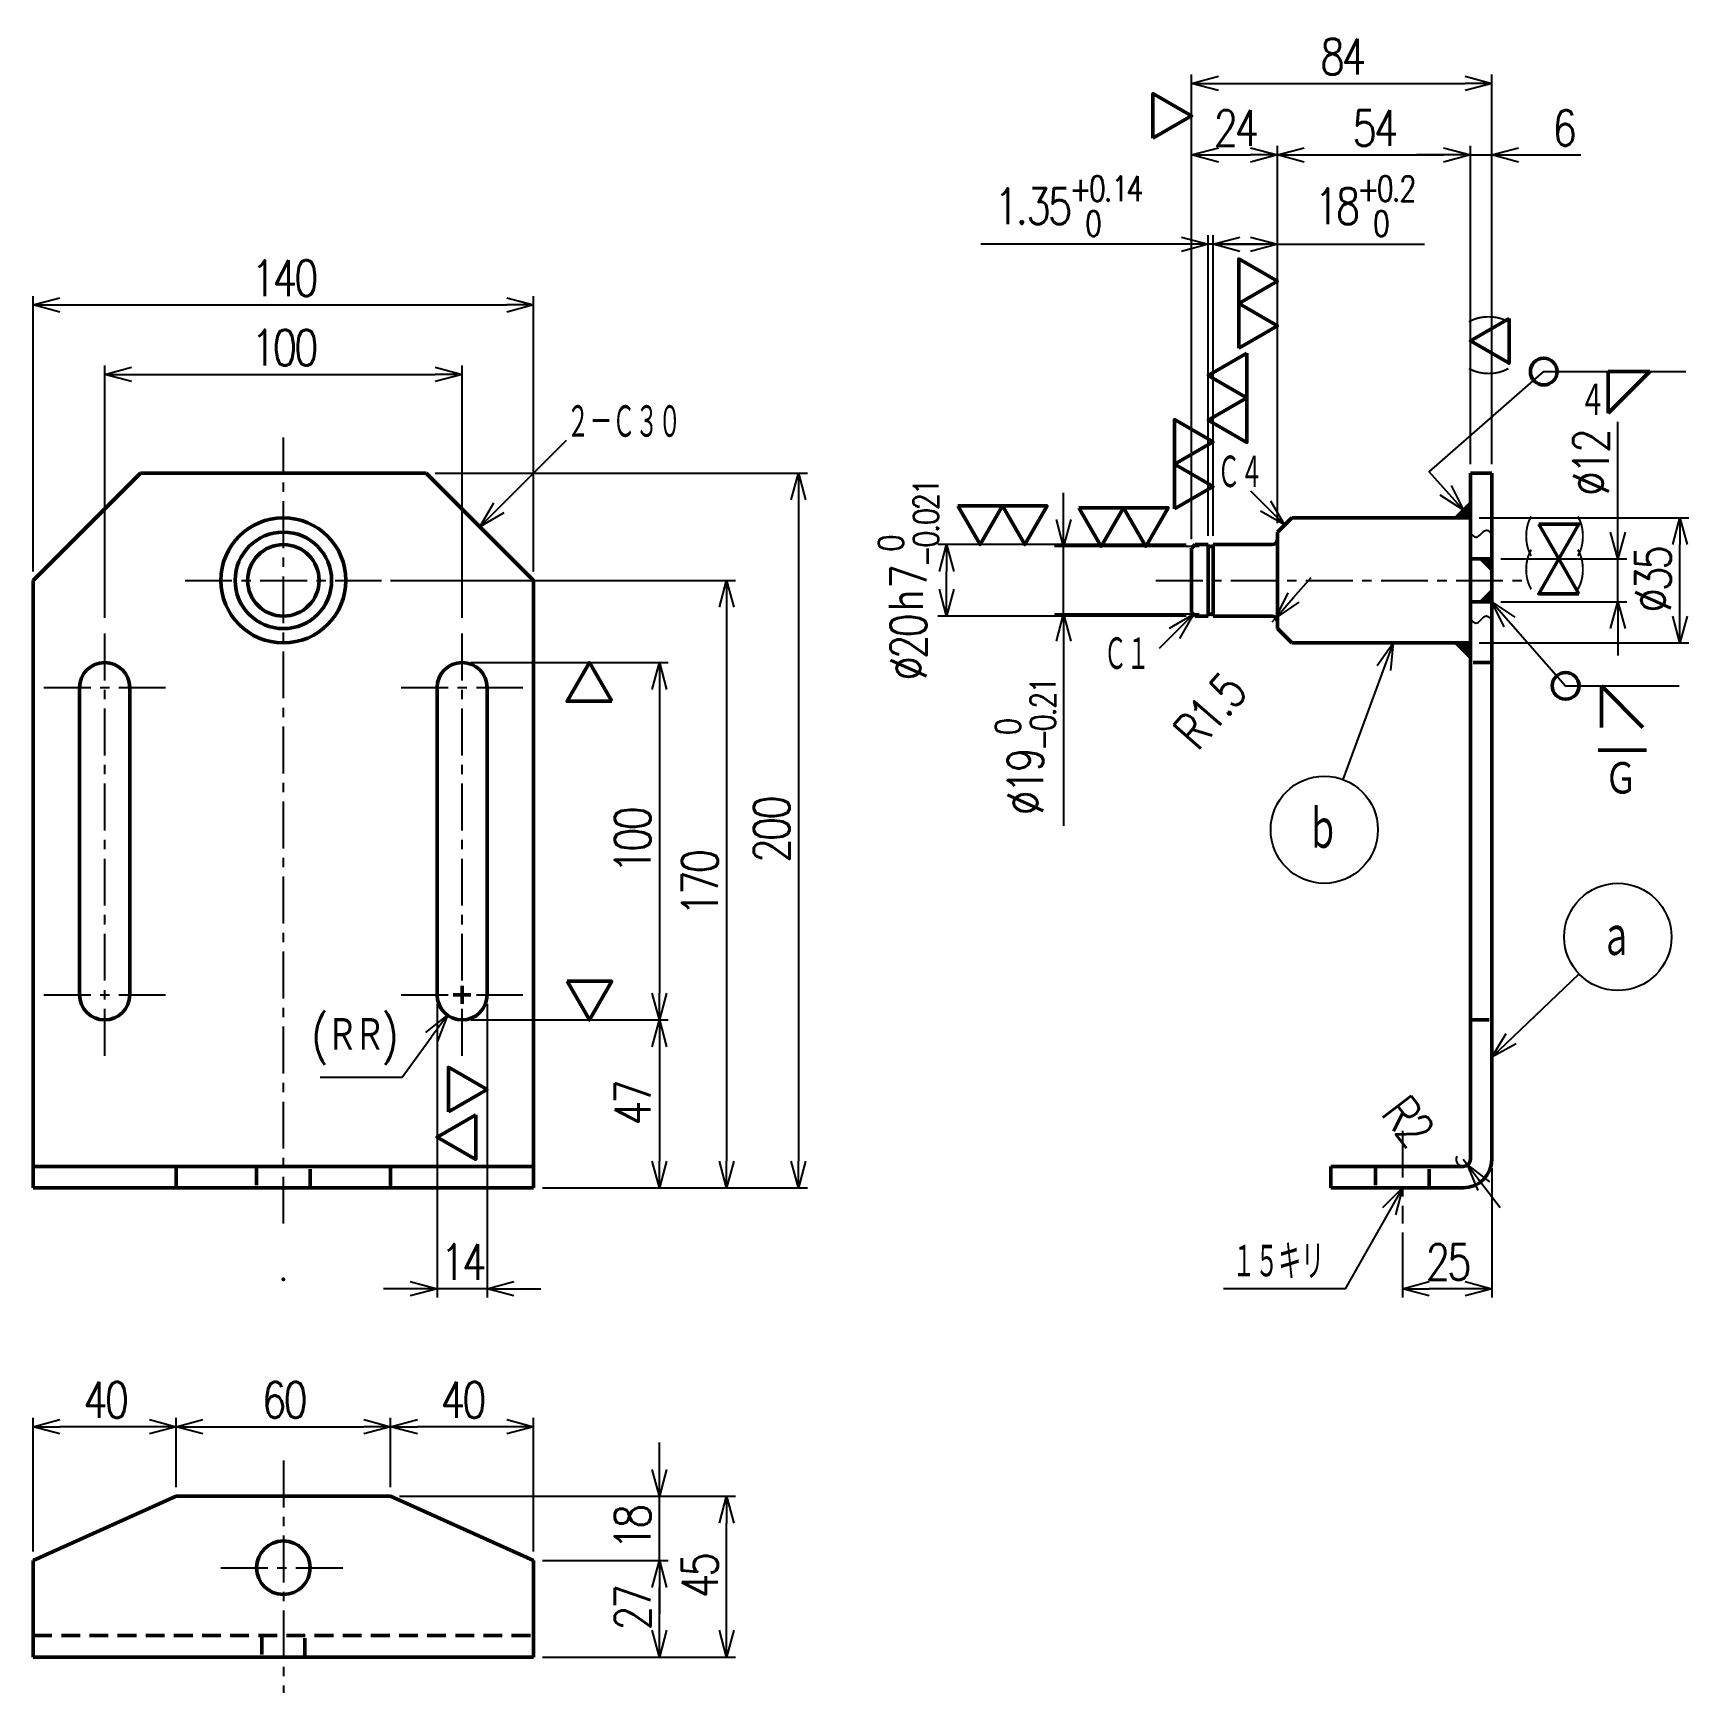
# Model space of a CAD drawing. Header units: millimetres. Extents: x -70 to 393, y -141 to 323.
import ezdxf

# ---------------------------------------------------------------- set-up
doc = ezdxf.new("R2010")
doc.units = ezdxf.units.MM
doc.header["$LTSCALE"] = 0.413386
doc.linetypes.add('CENTER', pattern=[50.8, 31.75, -6.35, 6.35, -6.35])
doc.linetypes.add('DASHED', pattern=[19.05, 12.7, -6.35])
doc.layers.add('NoLayerName_001', color=7, linetype='Continuous')
doc.styles.get("Standard").update_dxf_attribs({"font": 'txt', "bigfont": 'extfont2'})
doc.dimstyles.get("Standard").update_dxf_attribs({"dimtxt": 2.5, "dimasz": 2.5, "dimexe": 1.25, "dimexo": 0.625, "dimtad": 1, "dimdec": 3, "dimzin": 0, "dimdsep": 46, "dimtxsty": 'Standard', "dimcen": 2.5, "dimadec": 0, "dimazin": 0, "dimtfac": 0.75, "dimtdec": 3, "dimtmove": 0, "dimatfit": 3, "dimfxl": 1, "dimarcsym": 0})

msp = doc.modelspace()

# ---------------------------------------------------------------- texts
at = {"layer": 'NoLayerName_001', "color": 2, "lineweight": 50, "insert": (342.9535, 222.5278), "char_height": 10, "attachment_point": 7, "rotation": 90.000003}
msp.add_mtext('\\A1;\\W0.6667;\\T0.8750;（\u3000\u3000）', dxfattribs=at)
at = {"layer": 'NoLayerName_001', "color": 2, "lineweight": 50, "char_height": 10, "attachment_point": 7}
for insert in [(342.3878, 176.6603), (342.3878, 167.3397)]:
    msp.add_mtext('\\A1;\\W0.6667;\\T0.8750;（\u3000\u3000）', dxfattribs=dict(at, insert=insert))

# ---------------------------------------------------------------- blocks, each defined once
blk = doc.blocks.new('_OPEN30')
at = {"color": 0, "linetype": 'ByBlock', "lineweight": -2}
for p, q in [((-1, 0.267949), (0, 0)), ((0, 0), (-1, -0.267949)), ((0, 0), (-1, 0))]:
    blk.add_line(p, q, dxfattribs=at)
blk = doc.blocks.new('*D23')
at = {"layer": 'Defpoints', "color": 0}
for p in [(50, 54), (45.88, 48.34)]:
    blk.add_point(p, dxfattribs=at)
at = {"layer": 'NoLayerName_001', "color": 0, "linetype": 'Continuous', "lineweight": 50}
for p, q in [((50, 51.5), (50, 56.5)), ((47.5, 54), (52.5, 54))]:
    blk.add_line(p, q, dxfattribs=at)
at = {"layer": 'NoLayerName_001', "color": 0, "linetype": 'Continuous', "lineweight": 25}
for p, q in [((33.25, 30.97), (41.47, 42.27)), ((10.28, 30.97), (33.25, 30.97))]:
    blk.add_line(p, q, dxfattribs=at)
at = {"layer": 'NoLayerName_001', "color": 0, "lineweight": 25, "xscale": 7.5, "yscale": 7.5, "zscale": 7.5, "rotation": 53.97295393722036}
blk.add_blockref('_OPEN30', (45.88, 48.34), dxfattribs=at)
at = {"layer": 'NoLayerName_001', "color": 2, "lineweight": 50, "insert": (19.75, 41.09), "char_height": 10, "attachment_point": 5}
blk.add_mtext('\\W0.8000;\\T0.8750;(ＲＲ)', dxfattribs=at)
blk = doc.blocks.new('_NONE')
blk = doc.blocks.new('SX_FinishSymbol_1')
at = {"color": 0, "linetype": 'ByBlock', "lineweight": -2}
blk.add_lwpolyline([(-0.5, 0.866), (0, 0), (0.5, 0.866)], close=True, dxfattribs=at)
blk = doc.blocks.new('*D25')
at = {"layer": 'Defpoints', "color": 0}
for p in [(43, 54), (57, 54), (43, -28.20839)]:
    blk.add_point(p, dxfattribs=at)
at = {"layer": 'NoLayerName_001', "color": 0, "linetype": 'Continuous', "lineweight": 25}
for p, q in [((43, 51.5), (43, -30.70839)), ((57, 51.5), (57, -30.70839)), ((35.5, -28.20839), (28, -28.20839)), ((57, -28.20839), (43, -28.20839)), ((64.5, -28.20839), (72, -28.20839))]:
    blk.add_line(p, q, dxfattribs=at)
at = {"layer": 'NoLayerName_001', "color": 0, "lineweight": 25, "xscale": 7.5, "yscale": 7.5, "zscale": 7.5}
blk.add_blockref('_OPEN30', (43, -28.20839), dxfattribs=at)
at = {"layer": 'NoLayerName_001', "color": 0, "lineweight": 25, "xscale": 7.5, "yscale": 7.5, "zscale": 7.5, "rotation": 180}
blk.add_blockref('_OPEN30', (57, -28.20839), dxfattribs=at)
at = {"layer": 'NoLayerName_001', "color": 2, "lineweight": 50, "insert": (50, -20.70839), "char_height": 10, "attachment_point": 5}
blk.add_mtext('\\W0.8000;\\T0.8750;14', dxfattribs=at)
blk = doc.blocks.new('*D26')
at = {"layer": 'Defpoints', "color": 0}
for p in [(40, 200), (70, 0), (144.11, 0)]:
    blk.add_point(p, dxfattribs=at)
at = {"layer": 'NoLayerName_001', "color": 0, "linetype": 'Continuous', "lineweight": 25}
for p, q in [((42.5, 200), (146.61, 200)), ((144.11, 192.5), (144.11, 7.5)), ((72.5, 0), (146.61, 0))]:
    blk.add_line(p, q, dxfattribs=at)
at = {"layer": 'NoLayerName_001', "color": 0, "lineweight": 25, "xscale": 7.5, "yscale": 7.5, "zscale": 7.5}
for p, rotation in [((144.11, 200), 90), ((144.11, 0), 270)]:
    blk.add_blockref('_OPEN30', p, dxfattribs=dict(at, rotation=rotation))
at = {"layer": 'NoLayerName_001', "color": 2, "lineweight": 50, "insert": (136.61, 100), "char_height": 10, "attachment_point": 5, "rotation": 90}
blk.add_mtext('\\W0.8000;\\T0.8750;200', dxfattribs=at)
blk = doc.blocks.new('*D27')
at = {"layer": 'Defpoints', "color": 0}
for p in [(27.5, 170), (70, 0), (124.03, 0)]:
    blk.add_point(p, dxfattribs=at)
at = {"layer": 'NoLayerName_001', "color": 0, "linetype": 'Continuous', "lineweight": 25}
for p, q in [((30, 170), (126.53, 170)), ((124.03, 162.5), (124.03, 7.5)), ((72.5, 0), (126.53, 0))]:
    blk.add_line(p, q, dxfattribs=at)
at = {"layer": 'NoLayerName_001', "color": 0, "lineweight": 25, "xscale": 7.5, "yscale": 7.5, "zscale": 7.5}
for p, rotation in [((124.03, 170), 90.00000000000001), ((124.03, 0), 270)]:
    blk.add_blockref('_OPEN30', p, dxfattribs=dict(at, rotation=rotation))
at = {"layer": 'NoLayerName_001', "color": 2, "lineweight": 50, "insert": (116.53, 85), "char_height": 10, "attachment_point": 5, "rotation": 90}
blk.add_mtext('\\W0.8000;\\T0.8750;170', dxfattribs=at)
blk = doc.blocks.new('*D28')
at = {"layer": 'Defpoints', "color": 0}
for p in [(50, 147), (50, 47), (105.2, 47)]:
    blk.add_point(p, dxfattribs=at)
at = {"layer": 'NoLayerName_001', "color": 0, "linetype": 'Continuous', "lineweight": 25}
for p, q in [((52.5, 147), (107.7, 147)), ((105.2, 139.5), (105.2, 54.5)), ((52.5, 47), (107.7, 47))]:
    blk.add_line(p, q, dxfattribs=at)
at = {"layer": 'NoLayerName_001', "color": 0, "lineweight": 25, "xscale": 7.5, "yscale": 7.5, "zscale": 7.5}
for p, rotation in [((105.2, 147), 90), ((105.2, 47), 270)]:
    blk.add_blockref('_OPEN30', p, dxfattribs=dict(at, rotation=rotation))
at = {"layer": 'NoLayerName_001', "color": 2, "lineweight": 50, "insert": (97.7, 97), "char_height": 10, "attachment_point": 5, "rotation": 90}
blk.add_mtext('\\W0.8000;\\T0.8750;100', dxfattribs=at)
blk = doc.blocks.new('*D29')
at = {"layer": 'Defpoints', "color": 0}
for p in [(50, 47), (70, 0), (105.2, 0)]:
    blk.add_point(p, dxfattribs=at)
at = {"layer": 'NoLayerName_001', "color": 0, "linetype": 'Continuous', "lineweight": 25}
for p, q in [((52.5, 47), (107.7, 47)), ((105.2, 39.5), (105.2, 7.5)), ((72.5, 0), (107.7, 0))]:
    blk.add_line(p, q, dxfattribs=at)
at = {"layer": 'NoLayerName_001', "color": 0, "lineweight": 25, "xscale": 7.5, "yscale": 7.5, "zscale": 7.5}
for p, rotation in [((105.2, 47), 90), ((105.2, 0), 270)]:
    blk.add_blockref('_OPEN30', p, dxfattribs=dict(at, rotation=rotation))
at = {"layer": 'NoLayerName_001', "color": 2, "lineweight": 50, "insert": (97.7, 23.5), "char_height": 10, "attachment_point": 5, "rotation": 90}
blk.add_mtext('\\W0.8000;\\T0.8750;47', dxfattribs=at)
blk = doc.blocks.new('DIM_0006')
at = {"color": 3, "linetype": 'Continuous', "lineweight": 25}
blk.add_line((0, 0), (24.23, 24.23), dxfattribs=at)
blk.add_lwpolyline([(6.72, 3.88), (0, 0), (3.88, 6.72)], dxfattribs=at)
at = {"color": 2, "linetype": 'Continuous', "lineweight": 50, "width": 0.583333}
blk.add_text('２－Ｃ３０', height=10, dxfattribs=at).set_placement((24.23, 24.23))
blk = doc.blocks.new('*D31')
at = {"layer": 'Defpoints', "color": 0}
for p in [(70, 247.07), (-70, 170), (70, 170)]:
    blk.add_point(p, dxfattribs=at)
at = {"layer": 'NoLayerName_001', "color": 0, "linetype": 'Continuous', "lineweight": 25}
for p, q in [((-70, 172.5), (-70, 249.57)), ((-62.5, 247.07), (62.5, 247.07)), ((70, 172.5), (70, 249.57))]:
    blk.add_line(p, q, dxfattribs=at)
at = {"layer": 'NoLayerName_001', "color": 0, "lineweight": 25, "xscale": 7.5, "yscale": 7.5, "zscale": 7.5, "rotation": 180}
blk.add_blockref('_OPEN30', (-70, 247.07), dxfattribs=at)
at = {"layer": 'NoLayerName_001', "color": 0, "lineweight": 25, "xscale": 7.5, "yscale": 7.5, "zscale": 7.5}
blk.add_blockref('_OPEN30', (70, 247.07), dxfattribs=at)
at = {"layer": 'NoLayerName_001', "color": 2, "lineweight": 50, "insert": (0, 254.57), "char_height": 10, "attachment_point": 5}
blk.add_mtext('\\W0.8000;\\T0.8750;140', dxfattribs=at)
blk = doc.blocks.new('*D32')
at = {"layer": 'Defpoints', "color": 0}
for p in [(50, 227.65), (-50, 157), (50, 157)]:
    blk.add_point(p, dxfattribs=at)
at = {"layer": 'NoLayerName_001', "color": 0, "linetype": 'Continuous', "lineweight": 25}
for p, q in [((-50, 159.5), (-50, 230.15)), ((-42.5, 227.65), (42.5, 227.65)), ((50, 159.5), (50, 230.15))]:
    blk.add_line(p, q, dxfattribs=at)
at = {"layer": 'NoLayerName_001', "color": 0, "lineweight": 25, "xscale": 7.5, "yscale": 7.5, "zscale": 7.5, "rotation": 180}
blk.add_blockref('_OPEN30', (-50, 227.65), dxfattribs=at)
at = {"layer": 'NoLayerName_001', "color": 0, "lineweight": 25, "xscale": 7.5, "yscale": 7.5, "zscale": 7.5}
blk.add_blockref('_OPEN30', (50, 227.65), dxfattribs=at)
at = {"layer": 'NoLayerName_001', "color": 2, "lineweight": 50, "insert": (0, 235.15), "char_height": 10, "attachment_point": 5}
blk.add_mtext('\\W0.8000;\\T0.8750;100', dxfattribs=at)
blk = doc.blocks.new('JZB_0006')
at = {"layer": 'NoLayerName_001', "color": 7, "linetype": 'Continuous', "lineweight": 50}
for p, q in [((30, 200), (0, 170)), ((30, 200), (110, 200)), ((140, 170), (110, 200)), ((0, 170), (0, 0)), ((140, 170), (140, 0)), ((13, 54), (13, 140)), ((27, 140), (27, 54)), ((113, 54), (113, 140)), ((127, 140), (127, 54)), ((0, 6), (140, 6)), ((40, 0), (40, 6)), ((100, 0), (100, 6)), ((0, 0), (140, 0))]:
    blk.add_line(p, q, dxfattribs=at)
for centre, start, end in [((20, 140), 0, 180), ((120, 140), 0, 180), ((20, 54), 180, 0), ((120, 54), 180, 0)]:
    blk.add_arc(centre, 7, start, end, dxfattribs=at)
blk = doc.blocks.new('JZB_0007')
at = {"layer": 'NoLayerName_001', "color": 3, "linetype": 'DASHED', "lineweight": 50}
for p, q in [((0, 6), (0, 0)), ((15, 0), (15, 6))]:
    blk.add_line(p, q, dxfattribs=at)
blk = doc.blocks.new('JZB_0008')
at = {"layer": 'NoLayerName_001', "color": 7, "linetype": 'Continuous', "lineweight": 50}
for radius in [17.5, 13.5, 10]:
    blk.add_circle((17.5, 17.5), radius, dxfattribs=at)
blk = doc.blocks.new('SX_FinishSymbol_2')
at = {"color": 0, "linetype": 'ByBlock', "lineweight": -2}
for points in [[(-1, 0.866), (-0.5, 0), (0, 0.866)], [(0, 0.866), (0.5, 0), (1, 0.866)]]:
    blk.add_lwpolyline(points, close=True, dxfattribs=at)
blk = doc.blocks.new('*D34')
at = {"layer": 'Defpoints', "color": 0}
for p in [(218.3, 179.5), (258.78, 179.5), (258.78, 160.5)]:
    blk.add_point(p, dxfattribs=at)
at = {"layer": 'NoLayerName_001', "color": 0, "linetype": 'Continuous', "lineweight": 25}
for p, q in [((218.3, 187), (218.3, 194.5)), ((256.28, 179.5), (215.8, 179.5)), ((218.3, 160.5), (218.3, 179.5)), ((256.28, 160.5), (215.8, 160.5)), ((218.3, 160.5), (218.3, 101.31)), ((218.3, 153), (218.3, 145.5))]:
    blk.add_line(p, q, dxfattribs=at)
at = {"layer": 'NoLayerName_001', "color": 0, "lineweight": 25, "xscale": 7.5, "yscale": 7.5, "zscale": 7.5}
for p, rotation in [((218.3, 179.5), 270), ((218.3, 160.5), 90)]:
    blk.add_blockref('_OPEN30', p, dxfattribs=dict(at, rotation=rotation))
at = {"layer": 'NoLayerName_001', "color": 2, "lineweight": 50, "insert": (207.64, 123.4), "char_height": 10, "attachment_point": 5, "rotation": 90}
blk.add_mtext('\\A1;\\W0.8000;\\T0.8750;%%c19{\\H7.000000;\\S 0^ -0.21;}', dxfattribs=at)
blk = doc.blocks.new('DIM_0007')
at = {"color": 3, "linetype": 'Continuous', "lineweight": 25}
blk.add_line((18.81, 0), (9.38, 9.43), dxfattribs=at)
blk.add_lwpolyline([(14.93, 6.72), (18.81, 0), (12.09, 3.88)], dxfattribs=at)
at = {"color": 2, "linetype": 'Continuous', "lineweight": 50, "width": 0.583333}
blk.add_text('Ｃ４', height=10, dxfattribs=at).set_placement((0, 9.64))
blk = doc.blocks.new('DIM_0008')
at = {"color": 3, "linetype": 'Continuous', "lineweight": 25}
blk.add_line((25.05, 16.23), (15.52, 6.71), dxfattribs=at)
blk.add_lwpolyline([(18.32, 12.35), (25.05, 16.23), (21.17, 9.51)], dxfattribs=at)
at = {"color": 2, "linetype": 'Continuous', "lineweight": 50, "width": 0.583333}
blk.add_text('Ｃ１', height=10, dxfattribs=at).set_placement((0, 0))
blk = doc.blocks.new('*D37')
at = {"layer": 'Defpoints', "color": 0}
for p in [(276.7, 158.43), (277.69, 159.56)]:
    blk.add_point(p, dxfattribs=at)
at = {"layer": 'NoLayerName_001', "color": 0, "linetype": 'Continuous', "lineweight": 25}
for p, q in [((282.63, 165.21), (287.56, 170.85)), ((276.7, 158.43), (277.69, 159.56))]:
    blk.add_line(p, q, dxfattribs=at)
at = {"layer": 'NoLayerName_001', "color": 0, "lineweight": 25, "xscale": 7.5, "yscale": 7.5, "zscale": 7.5, "rotation": 228.8386123268502}
blk.add_blockref('_OPEN30', (277.69, 159.56), dxfattribs=at)
at = {"layer": 'NoLayerName_001', "color": 2, "lineweight": 50, "insert": (259.03, 133.27), "char_height": 10, "attachment_point": 5, "rotation": 48.8386}
blk.add_mtext('\\W0.8000;\\T0.8750;R1.5', dxfattribs=at)
blk = doc.blocks.new('*D38')
at = {"layer": 'Defpoints', "color": 0}
for p in [(332.13, 187.5), (390.75, 187.5), (332.13, 152.5)]:
    blk.add_point(p, dxfattribs=at)
at = {"layer": 'NoLayerName_001', "color": 0, "linetype": 'Continuous', "lineweight": 25}
for p, q in [((334.63, 187.5), (393.25, 187.5)), ((390.75, 160), (390.75, 180)), ((334.63, 152.5), (393.25, 152.5))]:
    blk.add_line(p, q, dxfattribs=at)
at = {"layer": 'NoLayerName_001', "color": 0, "lineweight": 25, "xscale": 7.5, "yscale": 7.5, "zscale": 7.5}
for p, rotation in [((390.75, 187.5), 90), ((390.75, 152.5), 270)]:
    blk.add_blockref('_OPEN30', p, dxfattribs=dict(at, rotation=rotation))
at = {"layer": 'NoLayerName_001', "color": 2, "lineweight": 50, "insert": (383.25, 170), "char_height": 10, "attachment_point": 5, "rotation": 90}
blk.add_mtext('\\W0.8000;\\T0.8750;%%c35', dxfattribs=at)
blk = doc.blocks.new('*D39')
at = {"layer": 'Defpoints', "color": 0}
for p in [(330.13, 8), (331.35, 6.42)]:
    blk.add_point(p, dxfattribs=at)
at = {"layer": 'NoLayerName_001', "color": 0, "linetype": 'Continuous', "lineweight": 25}
for p, q in [((330.13, 8), (331.35, 6.42)), ((335.92, 0.47), (340.5, -5.47))]:
    blk.add_line(p, q, dxfattribs=at)
blk.add_arc((330.13, 8), 2, 155.0366, 270, dxfattribs=at)
at = {"layer": 'NoLayerName_001', "color": 0, "lineweight": 25, "xscale": 7.5, "yscale": 7.5, "zscale": 7.5, "rotation": 127.5990644333292}
blk.add_blockref('_OPEN30', (331.35, 6.42), dxfattribs=at)
at = {"layer": 'NoLayerName_001', "color": 2, "lineweight": 50, "insert": (314.54, 18.94), "char_height": 10, "attachment_point": 5, "rotation": 307.5991}
blk.add_mtext('\\W0.8000;\\T0.8750;R2', dxfattribs=at)
blk = doc.blocks.new('*D40')
at = {"layer": 'Defpoints', "color": 0}
for p in [(338.13, 8), (313.13, -10), (313.13, -28.21)]:
    blk.add_point(p, dxfattribs=at)
at = {"layer": 'NoLayerName_001', "color": 0, "linetype": 'Continuous', "lineweight": 25}
for p, q in [((338.13, 5.5), (338.13, -30.71)), ((313.13, -12.5), (313.13, -30.71)), ((330.63, -28.21), (320.63, -28.21))]:
    blk.add_line(p, q, dxfattribs=at)
at = {"layer": 'NoLayerName_001', "color": 0, "lineweight": 25, "xscale": 7.5, "yscale": 7.5, "zscale": 7.5}
for p, rotation in [((313.13, -28.21), 180), ((338.13, -28.21), 360)]:
    blk.add_blockref('_OPEN30', p, dxfattribs=dict(at, rotation=rotation))
at = {"layer": 'NoLayerName_001', "color": 2, "lineweight": 50, "insert": (325.63, -20.71), "char_height": 10, "attachment_point": 5}
blk.add_mtext('\\W0.8000;\\T0.8750;25', dxfattribs=at)
blk = doc.blocks.new('*D41')
at = {"layer": 'Defpoints', "color": 0}
for p in [(185.58, 180), (255.08, 180), (255.08, 160)]:
    blk.add_point(p, dxfattribs=at)
at = {"layer": 'NoLayerName_001', "color": 0, "linetype": 'Continuous', "lineweight": 25}
for p, q in [((252.58, 180), (183.08, 180)), ((185.58, 167.5), (185.58, 172.5)), ((252.58, 160), (183.08, 160))]:
    blk.add_line(p, q, dxfattribs=at)
at = {"layer": 'NoLayerName_001', "color": 0, "lineweight": 25, "xscale": 7.5, "yscale": 7.5, "zscale": 7.5}
for p, rotation in [((185.58, 180), 90), ((185.58, 160), 270)]:
    blk.add_blockref('_OPEN30', p, dxfattribs=dict(at, rotation=rotation))
at = {"layer": 'NoLayerName_001', "color": 2, "lineweight": 50, "insert": (174.91, 170), "char_height": 10, "attachment_point": 5, "rotation": 90}
blk.add_mtext('\\A1;\\W0.8000;\\T0.8750;%%c20ｈ7{{\\H0.70x;\\A1;\\S 0^ -0.021;}}', dxfattribs=at)
blk = doc.blocks.new('DIM_0009')
at = {"color": 3, "linetype": 'Continuous', "lineweight": 25}
for points in [[(50.08, 28.21), (34, 0), (0, 0)], [(44.62, 22.69), (50.08, 28.21), (48.11, 20.7)]]:
    blk.add_lwpolyline(points, dxfattribs=at)
at = {"color": 2, "linetype": 'Continuous', "lineweight": 50, "width": 0.583333}
blk.add_text('１５キリ', height=10, dxfattribs=at).set_placement((2.5, 2.5))
blk = doc.blocks.new('*D43')
at = {"layer": 'Defpoints', "color": 0}
for p in [(338.13, 309.05), (338.13, 200), (254.13, 179)]:
    blk.add_point(p, dxfattribs=at)
at = {"layer": 'NoLayerName_001', "color": 0, "linetype": 'Continuous', "lineweight": 25}
for p, q in [((254.13, 181.5), (254.13, 311.55)), ((338.13, 202.5), (338.13, 311.55)), ((261.63, 309.05), (330.63, 309.05))]:
    blk.add_line(p, q, dxfattribs=at)
at = {"layer": 'NoLayerName_001', "color": 0, "lineweight": 25, "xscale": 7.5, "yscale": 7.5, "zscale": 7.5, "rotation": 180}
blk.add_blockref('_OPEN30', (254.13, 309.05), dxfattribs=at)
at = {"layer": 'NoLayerName_001', "color": 0, "lineweight": 25, "xscale": 7.5, "yscale": 7.5, "zscale": 7.5}
blk.add_blockref('_OPEN30', (338.13, 309.05), dxfattribs=at)
at = {"layer": 'NoLayerName_001', "color": 2, "lineweight": 50, "insert": (296.13, 316.55), "char_height": 10, "attachment_point": 5}
blk.add_mtext('\\W0.8000;\\T0.8750;84', dxfattribs=at)
blk = doc.blocks.new('*D44')
at = {"layer": 'Defpoints', "color": 0}
for p in [(332.13, 289.05), (332.13, 200), (278.13, 183.5)]:
    blk.add_point(p, dxfattribs=at)
at = {"layer": 'NoLayerName_001', "color": 0, "linetype": 'Continuous', "lineweight": 25}
for p, q in [((278.13, 186), (278.13, 291.55)), ((285.63, 289.05), (324.63, 289.05)), ((332.13, 202.5), (332.13, 291.55))]:
    blk.add_line(p, q, dxfattribs=at)
at = {"layer": 'NoLayerName_001', "color": 0, "lineweight": 25, "xscale": 7.5, "yscale": 7.5, "zscale": 7.5, "rotation": 180}
blk.add_blockref('_OPEN30', (278.13, 289.05), dxfattribs=at)
at = {"layer": 'NoLayerName_001', "color": 0, "lineweight": 25, "xscale": 7.5, "yscale": 7.5, "zscale": 7.5}
blk.add_blockref('_OPEN30', (332.13, 289.05), dxfattribs=at)
at = {"layer": 'NoLayerName_001', "color": 2, "lineweight": 50, "insert": (305.13, 296.55), "char_height": 10, "attachment_point": 5}
blk.add_mtext('\\W0.8000;\\T0.8750;54', dxfattribs=at)
blk = doc.blocks.new('*D45')
at = {"layer": 'Defpoints', "color": 0}
for p in [(278.13, 289.05), (278.13, 183.5), (254.13, 179)]:
    blk.add_point(p, dxfattribs=at)
at = {"layer": 'NoLayerName_001', "color": 0, "linetype": 'Continuous', "lineweight": 25}
for p, q in [((254.13, 181.5), (254.13, 291.55)), ((261.63, 289.05), (270.63, 289.05)), ((278.13, 186), (278.13, 291.55))]:
    blk.add_line(p, q, dxfattribs=at)
at = {"layer": 'NoLayerName_001', "color": 0, "lineweight": 25, "xscale": 7.5, "yscale": 7.5, "zscale": 7.5, "rotation": 180}
blk.add_blockref('_OPEN30', (254.13, 289.05), dxfattribs=at)
at = {"layer": 'NoLayerName_001', "color": 0, "lineweight": 25, "xscale": 7.5, "yscale": 7.5, "zscale": 7.5}
blk.add_blockref('_OPEN30', (278.13, 289.05), dxfattribs=at)
at = {"layer": 'NoLayerName_001', "color": 2, "lineweight": 50, "insert": (266.13, 296.55), "char_height": 10, "attachment_point": 5}
blk.add_mtext('\\W0.8000;\\T0.7500;24', dxfattribs=at)
blk = doc.blocks.new('*D46')
at = {"layer": 'Defpoints', "color": 0}
for p in [(260.13, 264.05), (278.13, 183.5), (260.13, 180)]:
    blk.add_point(p, dxfattribs=at)
at = {"layer": 'NoLayerName_001', "color": 0, "linetype": 'Continuous', "lineweight": 25}
for p, q in [((260.13, 182.5), (260.13, 266.55)), ((278.13, 186), (278.13, 266.55)), ((270.63, 264.05), (260.13, 264.05)), ((278.13, 264.05), (319.28, 264.05))]:
    blk.add_line(p, q, dxfattribs=at)
at = {"layer": 'NoLayerName_001', "color": 0, "lineweight": 25, "xscale": 7.5, "yscale": 7.5, "zscale": 7.5}
blk.add_blockref('_OPEN30', (278.13, 264.05), dxfattribs=at)
at = {"layer": 'NoLayerName_001', "color": 2, "lineweight": 50, "insert": (302.45, 274.72), "char_height": 10, "attachment_point": 5}
blk.add_mtext('\\A1;\\W0.8000;\\T0.8750;18{\\H7.000000;\\S+0.2^  0;}', dxfattribs=at)
blk = doc.blocks.new('*D47')
at = {"layer": 'Defpoints', "color": 0}
for p in [(258.78, 264.05), (260.13, 247.07), (258.78, 180)]:
    blk.add_point(p, dxfattribs=at)
at = {"layer": 'NoLayerName_001', "color": 0, "linetype": 'Continuous', "lineweight": 25}
for p, q in [((258.78, 182.5), (258.78, 266.55)), ((260.13, 249.57), (260.13, 266.55)), ((258.78, 264.05), (195.2, 264.05)), ((251.28, 264.05), (243.78, 264.05)), ((260.13, 264.05), (258.78, 264.05)), ((267.63, 264.05), (275.13, 264.05))]:
    blk.add_line(p, q, dxfattribs=at)
at = {"layer": 'NoLayerName_001', "color": 0, "lineweight": 25, "xscale": 7.5, "yscale": 7.5, "zscale": 7.5}
blk.add_blockref('_OPEN30', (258.78, 264.05), dxfattribs=at)
at = {"layer": 'NoLayerName_001', "color": 0, "lineweight": 25, "xscale": 7.5, "yscale": 7.5, "zscale": 7.5, "rotation": 180}
blk.add_blockref('_OPEN30', (260.13, 264.05), dxfattribs=at)
at = {"layer": 'NoLayerName_001', "color": 2, "lineweight": 50, "insert": (219.49, 274.72), "char_height": 10, "attachment_point": 5}
blk.add_mtext('\\A1;\\W0.8000;\\T0.8750;1.35{\\H7.000000;\\S+0.14^  0;}', dxfattribs=at)
blk = doc.blocks.new('*D48')
at = {"layer": 'Defpoints', "color": 0}
for p in [(338.13, 176), (373.39, 176), (338.13, 164)]:
    blk.add_point(p, dxfattribs=at)
at = {"layer": 'NoLayerName_001', "color": 0, "linetype": 'Continuous', "lineweight": 25}
for p, q in [((373.39, 176), (373.39, 214.33)), ((373.39, 183.5), (373.39, 191)), ((340.63, 176), (375.89, 176)), ((373.39, 164), (373.39, 176)), ((340.63, 164), (375.89, 164)), ((373.39, 156.5), (373.39, 149))]:
    blk.add_line(p, q, dxfattribs=at)
at = {"layer": 'NoLayerName_001', "color": 0, "lineweight": 25, "xscale": 7.5, "yscale": 7.5, "zscale": 7.5}
for p, rotation in [((373.39, 176), 270), ((373.39, 164), 90)]:
    blk.add_blockref('_OPEN30', p, dxfattribs=dict(at, rotation=rotation))
at = {"layer": 'NoLayerName_001', "color": 2, "lineweight": 50, "insert": (365.89, 202.67), "char_height": 10, "attachment_point": 5, "rotation": 90}
blk.add_mtext('\\W0.8000;\\T0.8750;%%c12', dxfattribs=at)
blk = doc.blocks.new('*D49')
at = {"layer": 'Defpoints', "color": 0}
for p in [(338.13, 289.05), (332.13, 200), (338.13, 200)]:
    blk.add_point(p, dxfattribs=at)
at = {"layer": 'NoLayerName_001', "color": 0, "linetype": 'Continuous', "lineweight": 25}
for p, q in [((324.63, 289.05), (317.13, 289.05)), ((332.13, 202.5), (332.13, 291.55)), ((332.13, 289.05), (338.13, 289.05)), ((338.13, 202.5), (338.13, 291.55)), ((338.13, 289.05), (363.08, 289.05)), ((345.63, 289.05), (353.13, 289.05))]:
    blk.add_line(p, q, dxfattribs=at)
at = {"layer": 'NoLayerName_001', "color": 0, "lineweight": 25, "xscale": 7.5, "yscale": 7.5, "zscale": 7.5}
blk.add_blockref('_OPEN30', (332.13, 289.05), dxfattribs=at)
at = {"layer": 'NoLayerName_001', "color": 0, "lineweight": 25, "xscale": 7.5, "yscale": 7.5, "zscale": 7.5, "rotation": 180}
blk.add_blockref('_OPEN30', (338.13, 289.05), dxfattribs=at)
at = {"layer": 'NoLayerName_001', "color": 2, "lineweight": 50, "insert": (358.1, 296.55), "char_height": 10, "attachment_point": 5}
blk.add_mtext('\\W0.8000;\\T0.8750;6', dxfattribs=at)
blk = doc.blocks.new('JZB_0011')
at = {"layer": 'NoLayerName_001', "color": 7, "linetype": 'Continuous', "lineweight": 50}
for p, q in [((39, 200), (39, 8)), ((39, 200), (45, 200)), ((45, 200), (45, 8)), ((0, 0), (0, 6)), ((0, 6), (37, 6)), ((0, 0), (37, 0))]:
    blk.add_line(p, q, dxfattribs=at)
at = {"layer": 'NoLayerName_001', "color": 3, "linetype": 'DASHED', "lineweight": 50}
for p, q in [((45, 147), (39, 147)), ((39, 47), (45, 47))]:
    blk.add_line(p, q, dxfattribs=at)
at = {"layer": 'NoLayerName_001', "color": 7, "linetype": 'Continuous', "lineweight": 50}
for radius in [2, 8]:
    blk.add_arc((37, 8), radius, 270, 0, dxfattribs=at)
at = {"layer": 'NoLayerName_001', "color": 3, "linetype": 'Continuous', "lineweight": 25, "start_tangent": (0.83205, -0.5547), "end_tangent": (0.83205, -0.5547)}
for points in [[(39, 183.05), (40.5, 182.05), (42, 183.05), (43.5, 184.05), (45, 183.05)], [(39, 159.05), (40.5, 158.05), (42, 159.05), (43.5, 160.05), (45, 159.05)]]:
    blk.add_spline(points, degree=3, dxfattribs=at)
blk = doc.blocks.new('JZB_0012')
at = {"layer": 'NoLayerName_001', "color": 4, "linetype": 'CENTER', "lineweight": 25}
blk.add_line((7.5, 26), (7.5, 0), dxfattribs=at)
at = {"layer": 'NoLayerName_001', "color": 3, "linetype": 'DASHED', "lineweight": 50}
for p, q in [((0, 16), (0, 10)), ((15, 10), (15, 16))]:
    blk.add_line(p, q, dxfattribs=at)
blk = doc.blocks.new('JZB_0013')
at = {"layer": 'NoLayerName_001', "color": 7, "linetype": 'Continuous', "lineweight": 50}
for p, q in [((28, 35), (24, 31)), ((78, 35), (28, 35)), ((24, 31), (24, 4)), ((1, 27.5), (0, 26.5)), ((0, 26.5), (0, 8.5)), ((4.65, 27.5), (1, 27.5)), ((4.65, 27.5), (4.65, 7.5)), ((6, 27), (4.65, 27)), ((6, 27.5), (6, 7.5)), ((22.5, 27.5), (6, 27.5)), ((84, 23.5), (78, 23.5)), ((78, 11.5), (84, 11.5)), ((0, 8.5), (1, 7.5)), ((1, 7.5), (4.65, 7.5)), ((4.65, 8), (6, 8)), ((6, 7.5), (22.5, 7.5)), ((24, 4), (28, 0)), ((28, 0), (78, 0))]:
    blk.add_line(p, q, dxfattribs=at)
for centre, start, end in [((22.5, 29), 270, 360), ((22.5, 6), 0, 90)]:
    blk.add_arc(centre, 1.5, start, end, dxfattribs=at)
blk = doc.blocks.new('DIM_0002')
at = {"color": 2, "linetype": 'Continuous', "lineweight": 50}
for p, q in [((50.08, 38.83), (50.08, 27.2)), ((61.8, 38.83), (50.08, 38.83)), ((50.08, 27.2), (61.8, 38.83))]:
    blk.add_line(p, q, dxfattribs=at)
at = {"color": 3, "linetype": 'Continuous', "lineweight": 25}
for points in [[(9.65, 0), (0, 10.76), (32.08, 38.83), (71.8, 38.83)], [(6.14, 6.93), (9.65, 0), (3.14, 4.24)]]:
    blk.add_lwpolyline(points, dxfattribs=at)
at = {"color": 2, "linetype": 'Continuous', "lineweight": 50}
blk.add_circle((32.08, 38.83), 3.75, dxfattribs=at)
at = {"color": 2, "linetype": 'Continuous', "lineweight": 50, "width": 0.666667}
blk.add_text('４', height=10, dxfattribs=at).set_placement((42.08, 25.7))
blk = doc.blocks.new('DIM_0003')
at = {"color": 3, "linetype": 'Continuous', "lineweight": 25}
for points in [[(34.28, 67.28), (20.19, 29.07)], [(29.8, 60.94), (34.28, 67.28), (33.57, 59.55)]]:
    blk.add_lwpolyline(points, dxfattribs=at)
blk.add_circle((15, 15), 15, dxfattribs=at)
at = {"color": 2, "linetype": 'Continuous', "lineweight": 50, "width": 0.666667}
blk.add_text('ｂ', height=12.5, dxfattribs=at).set_placement((10, 8.75))
blk = doc.blocks.new('DIM_0004')
at = {"color": 3, "linetype": 'Continuous', "lineweight": 25}
for points in [[(0, 0), (24.41, 23.29)], [(6.81, 3.72), (0, 0), (4.04, 6.63)]]:
    blk.add_lwpolyline(points, dxfattribs=at)
blk.add_circle((35.26, 33.65), 15, dxfattribs=at)
at = {"color": 2, "linetype": 'Continuous', "lineweight": 50, "width": 0.666667}
blk.add_text('ａ', height=12.5, dxfattribs=at).set_placement((30.26, 27.4))
blk = doc.blocks.new('DIM_0005')
at = {"color": 2, "linetype": 'Continuous', "lineweight": 50}
for p, q in [((42.27, 19.47), (30.66, 31.09)), ((30.66, 31.09), (30.66, 19.47)), ((29.77, 13.12), (43.27, 13.12))]:
    blk.add_line(p, q, dxfattribs=at)
at = {"color": 3, "linetype": 'Continuous', "lineweight": 25}
for points in [[(3.44, 47.65), (0, 54.61), (6.46, 50.3)], [(0, 54.61), (20.66, 31.09), (52.38, 31.09)]]:
    blk.add_lwpolyline(points, dxfattribs=at)
at = {"color": 2, "linetype": 'Continuous', "lineweight": 50}
blk.add_circle((20.66, 31.09), 3.75, dxfattribs=at)
at = {"color": 2, "linetype": 'Continuous', "lineweight": 50, "width": 0.833333}
blk.add_text('Ｇ', height=10, dxfattribs=at).set_placement((31.52, 0))
blk = doc.blocks.new('*D50')
at = {"layer": 'Defpoints', "color": 0}
for p in [(-70, -66.81), (-30, -86.28), (-70, -104.28)]:
    blk.add_point(p, dxfattribs=at)
at = {"layer": 'NoLayerName_001', "color": 0, "linetype": 'Continuous', "lineweight": 25}
for p, q in [((-70, -101.78), (-70, -64.31)), ((-30, -83.78), (-30, -64.31)), ((-37.5, -66.81), (-62.5, -66.81))]:
    blk.add_line(p, q, dxfattribs=at)
at = {"layer": 'NoLayerName_001', "color": 0, "lineweight": 25, "xscale": 7.5, "yscale": 7.5, "zscale": 7.5, "rotation": 180}
blk.add_blockref('_OPEN30', (-70, -66.81), dxfattribs=at)
at = {"layer": 'NoLayerName_001', "color": 0, "lineweight": 25, "xscale": 7.5, "yscale": 7.5, "zscale": 7.5}
blk.add_blockref('_OPEN30', (-30, -66.81), dxfattribs=at)
at = {"layer": 'NoLayerName_001', "color": 2, "lineweight": 50, "insert": (-50, -59.31), "char_height": 10, "attachment_point": 5}
blk.add_mtext('\\W0.8000;\\T0.8750;40', dxfattribs=at)
blk = doc.blocks.new('*D51')
at = {"layer": 'Defpoints', "color": 0}
for p in [(30, -66.81), (-30, -86.28), (30, -86.28)]:
    blk.add_point(p, dxfattribs=at)
at = {"layer": 'NoLayerName_001', "color": 0, "linetype": 'Continuous', "lineweight": 25}
for p, q in [((-30, -83.78), (-30, -64.31)), ((30, -83.78), (30, -64.31)), ((-22.5, -66.81), (22.5, -66.81))]:
    blk.add_line(p, q, dxfattribs=at)
at = {"layer": 'NoLayerName_001', "color": 0, "lineweight": 25, "xscale": 7.5, "yscale": 7.5, "zscale": 7.5, "rotation": 180}
blk.add_blockref('_OPEN30', (-30, -66.81), dxfattribs=at)
at = {"layer": 'NoLayerName_001', "color": 0, "lineweight": 25, "xscale": 7.5, "yscale": 7.5, "zscale": 7.5}
blk.add_blockref('_OPEN30', (30, -66.81), dxfattribs=at)
at = {"layer": 'NoLayerName_001', "color": 2, "lineweight": 50, "insert": (0, -59.31), "char_height": 10, "attachment_point": 5}
blk.add_mtext('\\W0.8000;\\T0.8750;60', dxfattribs=at)
blk = doc.blocks.new('*D52')
at = {"layer": 'Defpoints', "color": 0}
for p in [(30, -66.81), (30, -86.28), (70, -104.28)]:
    blk.add_point(p, dxfattribs=at)
at = {"layer": 'NoLayerName_001', "color": 0, "linetype": 'Continuous', "lineweight": 25}
for p, q in [((30, -83.78), (30, -64.31)), ((70, -101.78), (70, -64.31)), ((62.5, -66.81), (37.5, -66.81))]:
    blk.add_line(p, q, dxfattribs=at)
at = {"layer": 'NoLayerName_001', "color": 0, "lineweight": 25, "xscale": 7.5, "yscale": 7.5, "zscale": 7.5, "rotation": 180}
blk.add_blockref('_OPEN30', (30, -66.81), dxfattribs=at)
at = {"layer": 'NoLayerName_001', "color": 0, "lineweight": 25, "xscale": 7.5, "yscale": 7.5, "zscale": 7.5}
blk.add_blockref('_OPEN30', (70, -66.81), dxfattribs=at)
at = {"layer": 'NoLayerName_001', "color": 2, "lineweight": 50, "insert": (50, -59.31), "char_height": 10, "attachment_point": 5}
blk.add_mtext('\\W0.8000;\\T0.8750;40', dxfattribs=at)
blk = doc.blocks.new('*D53')
at = {"layer": 'Defpoints', "color": 0}
for p in [(30, -86.28), (124.03, -86.28), (70, -131.28)]:
    blk.add_point(p, dxfattribs=at)
at = {"layer": 'NoLayerName_001', "color": 0, "linetype": 'Continuous', "lineweight": 25}
for p, q in [((32.5, -86.28), (126.53, -86.28)), ((124.03, -123.78), (124.03, -93.78)), ((72.5, -131.28), (126.53, -131.28))]:
    blk.add_line(p, q, dxfattribs=at)
at = {"layer": 'NoLayerName_001', "color": 0, "lineweight": 25, "xscale": 7.5, "yscale": 7.5, "zscale": 7.5}
for p, rotation in [((124.03, -86.28), 90), ((124.03, -131.28), 270)]:
    blk.add_blockref('_OPEN30', p, dxfattribs=dict(at, rotation=rotation))
at = {"layer": 'NoLayerName_001', "color": 2, "lineweight": 50, "insert": (116.53, -108.78), "char_height": 10, "attachment_point": 5, "rotation": 90}
blk.add_mtext('\\W0.8000;\\T0.8750;45', dxfattribs=at)
blk = doc.blocks.new('*D54')
at = {"layer": 'Defpoints', "color": 0}
for p in [(70, -104.28), (105.2, -104.28), (70, -131.28)]:
    blk.add_point(p, dxfattribs=at)
at = {"layer": 'NoLayerName_001', "color": 0, "linetype": 'Continuous', "lineweight": 25}
for p, q in [((72.5, -104.28), (107.7, -104.28)), ((105.2, -123.78), (105.2, -111.78)), ((72.5, -131.28), (107.7, -131.28))]:
    blk.add_line(p, q, dxfattribs=at)
at = {"layer": 'NoLayerName_001', "color": 0, "lineweight": 25, "xscale": 7.5, "yscale": 7.5, "zscale": 7.5}
for p, rotation in [((105.2, -104.28), 90), ((105.2, -131.28), 270)]:
    blk.add_blockref('_OPEN30', p, dxfattribs=dict(at, rotation=rotation))
at = {"layer": 'NoLayerName_001', "color": 2, "lineweight": 50, "insert": (97.7, -117.78), "char_height": 10, "attachment_point": 5, "rotation": 90}
blk.add_mtext('\\W0.8000;\\T0.8750;27', dxfattribs=at)
blk = doc.blocks.new('*D55')
at = {"layer": 'Defpoints', "color": 0}
for p in [(30, -86.28), (105.2, -86.28), (70, -104.28)]:
    blk.add_point(p, dxfattribs=at)
at = {"layer": 'NoLayerName_001', "color": 0, "linetype": 'Continuous', "lineweight": 25}
for p, q in [((105.2, -78.78), (105.2, -71.28)), ((32.5, -86.28), (107.7, -86.28)), ((105.2, -104.28), (105.2, -86.28)), ((72.5, -104.28), (107.7, -104.28)), ((105.2, -111.78), (105.2, -119.28))]:
    blk.add_line(p, q, dxfattribs=at)
at = {"layer": 'NoLayerName_001', "color": 0, "lineweight": 25, "xscale": 7.5, "yscale": 7.5, "zscale": 7.5}
for p, rotation in [((105.2, -86.28), 270), ((105.2, -104.28), 90)]:
    blk.add_blockref('_OPEN30', p, dxfattribs=dict(at, rotation=rotation))
at = {"layer": 'NoLayerName_001', "color": 2, "lineweight": 50, "insert": (97.7, -95.28), "char_height": 10, "attachment_point": 5, "rotation": 90}
blk.add_mtext('\\W0.8000;\\T0.8750;18', dxfattribs=at)
blk = doc.blocks.new('JZB_0014')
at = {"layer": 'NoLayerName_001', "color": 7, "linetype": 'Continuous', "lineweight": 50}
for p, q in [((40, 45), (0, 27)), ((40, 45), (100, 45)), ((140, 27), (100, 45)), ((0, 0), (0, 27)), ((140, 0), (140, 27)), ((140, 0), (0, 0))]:
    blk.add_line(p, q, dxfattribs=at)
at = {"layer": 'NoLayerName_001', "color": 7, "linetype": 'DASHED', "lineweight": 50}
blk.add_line((60.1, 45), (60, 44.9), dxfattribs=at)
at = {"layer": 'NoLayerName_001', "color": 3, "linetype": 'DASHED', "lineweight": 50}
for p, q in [((0, 6), (140, 6)), ((64, 6), (64, 0)), ((76, 0), (76, 6))]:
    blk.add_line(p, q, dxfattribs=at)
blk = doc.blocks.new('JZB_0015')
at = {"layer": 'NoLayerName_001', "color": 4, "linetype": 'CENTER', "lineweight": 25}
blk.add_line((0, 7.5), (35, 7.5), dxfattribs=at)
at = {"layer": 'NoLayerName_001', "color": 7, "linetype": 'Continuous', "lineweight": 50}
blk.add_circle((17.5, 7.5), 7.5, dxfattribs=at)

# ---------------------------------------------------------------- dimensions: what is measured, and where the dimension line sits
at = {"layer": 'NoLayerName_001', "color": 3, "linetype": 'Continuous', "lineweight": 50}
for base, p1, p2, text, picture, middle in [((338.1282, 309.0507), (254.1282, 179), (338.1282, 200), '\\W0.8000;\\T0.8750;<>', '*D43', (296.1282, 309.0507)), ((278.1282, 289.0507), (254.1282, 179), (278.1282, 183.5), '\\W0.8000;\\T0.7500;<>', '*D45', (266.1282, 289.0507)), ((332.1282, 289.0507), (278.1282, 183.5), (332.1282, 200), '\\W0.8000;\\T0.8750;<>', '*D44', (305.1282, 289.0507)), ((338.1282, 289.0507), (332.1282, 200), (338.1282, 200), '\\W0.8000;\\T0.8750;<>', '*D49', (358.1044, 289.0507)), ((70, 247.0662), (-70, 170), (70, 170), '\\W0.8000;\\T0.8750;<>', '*D31', (0, 247.0662)), ((50, 227.6535), (-50, 157), (50, 157), '\\W0.8000;\\T0.8750;<>', '*D32', (0, 227.6535)), ((30, -66.8055), (-30, -86.2813), (30, -86.2813), '\\W0.8000;\\T0.8750;<>', '*D51', (0, -66.8055))]:
    dim = msp.add_linear_dim(base=base, p1=p1, p2=p2, text=text, dimstyle='Standard', override={"dimtxt": 10, "dimasz": 7.5, "dimexe": 2.5, "dimexo": 2.5, "dimgap": 2.5, "dimzin": 8, "dimblk": 'OPEN30', "dimclrd": 0, "dimclre": 0, "dimclrt": 2, "dimtp": 0, "dimtm": 0, "dimlwd": 25, "dimlwe": 25}, dxfattribs=at)
    dim.commit()
    dim.dimension.update_dxf_attribs({"geometry": picture, "text_midpoint": middle, "dimtype": 160})
for base, p1, p2, angle, override, picture, middle in [((258.7782, 264.0507), (260.1282, 247.0662), (258.7782, 180), 180, {"dimtxt": 10, "dimasz": 7.5, "dimexe": 2.5, "dimexo": 2.5, "dimgap": 2.5, "dimzin": 8, "dimblk": 'OPEN30', "dimclrd": 0, "dimclre": 0, "dimclrt": 2, "dimtol": 1, "dimtp": 0.14, "dimtm": 0, "dimtfac": 0.7, "dimtdec": 2, "dimtolj": 1, "dimlwd": 25, "dimlwe": 25}, '*D47', (219.4877, 264.0507)), ((260.1282, 264.0507), (278.1282, 183.5), (260.1282, 180), 180, {"dimtxt": 10, "dimasz": 7.5, "dimexe": 2.5, "dimexo": 2.5, "dimgap": 2.5, "dimzin": 8, "dimblk1": 'OPEN30', "dimblk2": 'NONE', "dimsah": 1, "dimclrd": 0, "dimclre": 0, "dimclrt": 2, "dimtol": 1, "dimtp": 0.2, "dimtm": 0, "dimtfac": 0.7, "dimtdec": 1, "dimtolj": 1, "dimlwd": 25, "dimlwe": 25}, '*D46', (302.452, 264.0507)), ((373.3881, 176), (338.1282, 164), (338.1282, 176), 90, {"dimtxt": 10, "dimasz": 7.5, "dimexe": 2.5, "dimexo": 2.5, "dimgap": 2.5, "dimzin": 8, "dimpost": '%%c<>', "dimblk": 'OPEN30', "dimclrd": 0, "dimclre": 0, "dimclrt": 2, "dimtp": 0, "dimtm": 0, "dimlwd": 25, "dimlwe": 25}, '*D48', (373.3881, 202.6667)), ((144.1093, 0), (40, 200), (70, 0), 270, {"dimtxt": 10, "dimasz": 7.5, "dimexe": 2.5, "dimexo": 2.5, "dimgap": 2.5, "dimzin": 8, "dimblk": 'OPEN30', "dimclrd": 0, "dimclre": 0, "dimclrt": 2, "dimtp": 0, "dimtm": 0, "dimlwd": 25, "dimlwe": 25}, '*D26', (144.1093, 100)), ((185.5803, 180), (255.0782, 160), (255.0782, 180), 90, {"dimtxt": 10, "dimasz": 7.5, "dimexe": 2.5, "dimexo": 2.5, "dimgap": 2.5, "dimzin": 8, "dimpost": '%%c<>ｈ7{{\\H0.70x;\\A1;\\S 0^-0.021;}}', "dimblk": 'OPEN30', "dimclrd": 0, "dimclre": 0, "dimclrt": 2, "dimtp": 0, "dimtm": 0.021, "dimtfac": 0.7, "dimtolj": 1, "dimlwd": 25, "dimlwe": 25}, '*D41', (185.5803, 170)), ((218.3035, 179.5), (258.7782, 160.5), (258.7782, 179.5), 90, {"dimtxt": 10, "dimasz": 7.5, "dimexe": 2.5, "dimexo": 2.5, "dimgap": 2.5, "dimzin": 8, "dimpost": '%%c<>', "dimblk": 'OPEN30', "dimclrd": 0, "dimclre": 0, "dimclrt": 2, "dimtol": 1, "dimtp": 0, "dimtm": 0.21, "dimtfac": 0.7, "dimtdec": 2, "dimtolj": 1, "dimlwd": 25, "dimlwe": 25}, '*D34', (218.3035, 123.4048)), ((390.7499, 187.5), (332.1282, 152.5), (332.1282, 187.5), 90, {"dimtxt": 10, "dimasz": 7.5, "dimexe": 2.5, "dimexo": 2.5, "dimgap": 2.5, "dimzin": 8, "dimpost": '%%c<>', "dimblk": 'OPEN30', "dimclrd": 0, "dimclre": 0, "dimclrt": 2, "dimtp": 0, "dimtm": 0, "dimlwd": 25, "dimlwe": 25}, '*D38', (390.7499, 170)), ((124.0332, 0), (27.5, 170), (70, 0), 270, {"dimtxt": 10, "dimasz": 7.5, "dimexe": 2.5, "dimexo": 2.5, "dimgap": 2.5, "dimzin": 8, "dimblk": 'OPEN30', "dimclrd": 0, "dimclre": 0, "dimclrt": 2, "dimtp": 0, "dimtm": 0, "dimlwd": 25, "dimlwe": 25}, '*D27', (124.0332, 85)), ((105.2022, 47), (50, 147), (50, 47), 270, {"dimtxt": 10, "dimasz": 7.5, "dimexe": 2.5, "dimexo": 2.5, "dimgap": 2.5, "dimzin": 8, "dimblk": 'OPEN30', "dimclrd": 0, "dimclre": 0, "dimclrt": 2, "dimtp": 0, "dimtm": 0, "dimlwd": 25, "dimlwe": 25}, '*D28', (105.2022, 97)), ((43, -28.2084), (57, 54), (43, 54), 180, {"dimtxt": 10, "dimasz": 7.5, "dimexe": 2.5, "dimexo": 2.5, "dimgap": 2.5, "dimzin": 8, "dimblk": 'OPEN30', "dimclrd": 0, "dimclre": 0, "dimclrt": 2, "dimtp": 0, "dimtm": 0, "dimlwd": 25, "dimlwe": 25}, '*D25', (50, -28.2084)), ((105.2022, 0), (50, 47), (70, 0), 270, {"dimtxt": 10, "dimasz": 7.5, "dimexe": 2.5, "dimexo": 2.5, "dimgap": 2.5, "dimzin": 8, "dimblk": 'OPEN30', "dimclrd": 0, "dimclre": 0, "dimclrt": 2, "dimtp": 0, "dimtm": 0, "dimlwd": 25, "dimlwe": 25}, '*D29', (105.2022, 23.5)), ((313.1282, -28.2084), (338.1282, 8), (313.1282, -10), 180, {"dimtxt": 10, "dimasz": 7.5, "dimexe": 2.5, "dimexo": 2.5, "dimgap": 2.5, "dimzin": 8, "dimblk": 'OPEN30', "dimclrd": 0, "dimclre": 0, "dimclrt": 2, "dimtp": 0, "dimtm": 0, "dimlwd": 25, "dimlwe": 25}, '*D40', (325.6282, -28.2084)), ((-70, -66.8055), (-30, -86.2813), (-70, -104.2813), 180, {"dimtxt": 10, "dimasz": 7.5, "dimexe": 2.5, "dimexo": 2.5, "dimgap": 2.5, "dimzin": 8, "dimblk": 'OPEN30', "dimclrd": 0, "dimclre": 0, "dimclrt": 2, "dimtp": 0, "dimtm": 0, "dimlwd": 25, "dimlwe": 25}, '*D50', (-50, -66.8055)), ((30, -66.8055), (70, -104.2813), (30, -86.2813), 180, {"dimtxt": 10, "dimasz": 7.5, "dimexe": 2.5, "dimexo": 2.5, "dimgap": 2.5, "dimzin": 8, "dimblk": 'OPEN30', "dimclrd": 0, "dimclre": 0, "dimclrt": 2, "dimtp": 0, "dimtm": 0, "dimlwd": 25, "dimlwe": 25}, '*D52', (50, -66.8055)), ((105.2022, -86.2813), (70, -104.2813), (30, -86.2813), 90, {"dimtxt": 10, "dimasz": 7.5, "dimexe": 2.5, "dimexo": 2.5, "dimgap": 2.5, "dimzin": 8, "dimblk": 'OPEN30', "dimclrd": 0, "dimclre": 0, "dimclrt": 2, "dimtp": 0, "dimtm": 0, "dimlwd": 25, "dimlwe": 25}, '*D55', (105.2022, -95.2813)), ((124.0332, -86.2813), (70, -131.2813), (30, -86.2813), 90, {"dimtxt": 10, "dimasz": 7.5, "dimexe": 2.5, "dimexo": 2.5, "dimgap": 2.5, "dimzin": 8, "dimblk": 'OPEN30', "dimclrd": 0, "dimclre": 0, "dimclrt": 2, "dimtp": 0, "dimtm": 0, "dimlwd": 25, "dimlwe": 25}, '*D53', (124.0332, -108.7813)), ((105.2022, -104.2813), (70, -131.2813), (70, -104.2813), 90, {"dimtxt": 10, "dimasz": 7.5, "dimexe": 2.5, "dimexo": 2.5, "dimgap": 2.5, "dimzin": 8, "dimblk": 'OPEN30', "dimclrd": 0, "dimclre": 0, "dimclrt": 2, "dimtp": 0, "dimtm": 0, "dimlwd": 25, "dimlwe": 25}, '*D54', (105.2022, -117.7813))]:
    dim = msp.add_linear_dim(base=base, p1=p1, p2=p2, angle=angle, text='\\W0.8000;\\T0.8750;<>', dimstyle='Standard', override=override, dxfattribs=at)
    dim.commit()
    dim.dimension.update_dxf_attribs({"geometry": picture, "text_midpoint": middle, "dimtype": 160})
for center, mpoint, text, override, picture, middle in [((276.7016, 158.4314), (277.6889, 159.5607), '\\W0.8000;\\T0.8750;<>', {"dimtxt": 10, "dimasz": 7.5, "dimexe": 2.5, "dimexo": 2.5, "dimgap": 2.5, "dimtad": 3, "dimzin": 8, "dimblk1": 'NONE', "dimblk2": 'OPEN30', "dimsah": 1, "dimclrd": 0, "dimclre": 0, "dimclrt": 2, "dimtp": 0, "dimtm": 0, "dimtmove": 2, "dimlwd": 25, "dimlwe": 25}, '*D37', (259.027, 133.2728)), ((50, 54), (45.8828, 48.3388), '\\W0.8000;\\T0.8750;(ＲＲ)', {"dimtxt": 10, "dimasz": 7.5, "dimexe": 2.5, "dimexo": 2.5, "dimgap": 2.5, "dimtad": 3, "dimtih": 1, "dimtoh": 1, "dimzin": 8, "dimpost": '(Ｒ<>)', "dimblk1": 'NONE', "dimblk2": 'OPEN30', "dimsah": 1, "dimclrd": 0, "dimclre": 0, "dimclrt": 2, "dimtp": 0, "dimtm": 0, "dimtofl": 0, "dimlwd": 25, "dimlwe": 25}, '*D23', (19.7525, 30.9719)), ((330.1282, 8), (331.3485, 6.4154), '\\W0.8000;\\T0.8750;<>', {"dimtxt": 10, "dimasz": 7.5, "dimexe": 2.5, "dimexo": 2.5, "dimgap": 2.5, "dimtad": 3, "dimzin": 8, "dimblk1": 'NONE', "dimblk2": 'OPEN30', "dimsah": 1, "dimclrd": 0, "dimclre": 0, "dimclrt": 2, "dimtp": 0, "dimtm": 0, "dimtmove": 2, "dimlwd": 25, "dimlwe": 25}, '*D39', (314.5357, 18.9393))]:
    dim = msp.add_radius_dim(center=center, mpoint=mpoint, text=text, dimstyle='Standard', override=override, dxfattribs=at)
    dim.commit()
    dim.dimension.update_dxf_attribs({"geometry": picture, "text_midpoint": middle, "dimtype": 164})

# ---------------------------------------------------------------- hatches: boundary and pattern name
at = {"layer": 'NoLayerName_001', "linetype": 'Continuous', "lineweight": 25}
h = msp.add_hatch(color=6, dxfattribs=at)
h.dxf.hatch_style = 1
h.paths.add_polyline_path([(332.1282, 191.5), (332.1282, 187.5), (328.1282, 187.5)])
h = msp.add_hatch(dxfattribs=at)
h.set_pattern_fill('ANSI31', color=6, scale=0.039375, angle=270)
h.set_pattern_definition([(315, (293.12822, 0), (0.0883994, 0.0883994), [])])
h.paths.add_polyline_path([(338.1282, 173), (338.1282, 176), (335.1282, 176)])
h = msp.add_hatch(dxfattribs=at)
h.set_pattern_fill('ANSI31', color=6, scale=0.039375)
h.set_pattern_definition([(45, (293.12822, 0), (-0.0883994, 0.0883994), [])])
h.paths.add_polyline_path([(338.1282, 167), (338.1282, 164), (335.1282, 164)])
h = msp.add_hatch(color=6, dxfattribs=at)
h.dxf.hatch_style = 1
h.paths.add_polyline_path([(332.1282, 148.5), (332.1282, 152.5), (328.1282, 152.5)])

# ---------------------------------------------------------------- linework, layer by layer
at = {"layer": 'NoLayerName_001', "color": 4, "linetype": 'CENTER', "lineweight": 25}
for p, q in [((0, -10), (0, 210)), ((-27.5, 170), (27.5, 170)), ((244.1282, 170), (348.1282, 170)), ((-50, 37), (-50, 157)), ((50, 37), (50, 157)), ((-67, 140), (-33, 140)), ((33, 140), (67, 140)), ((-67, 54), (-33, 54)), ((33, 54), (67, 54)), ((0, -76.2813), (0, -141.2813))]:
    msp.add_line(p, q, dxfattribs=at)
at = {"layer": 'NoLayerName_001', "color": 6, "linetype": 'Continuous', "lineweight": 50}
for p, q in [((328.1282, 187.5), (332.1282, 191.5)), ((335.1282, 176), (338.1282, 173)), ((335.1282, 164), (338.1282, 167)), ((328.1282, 152.5), (332.1282, 148.5))]:
    msp.add_line(p, q, dxfattribs=at)
at = {"layer": 'NoLayerName_001', "color": 7, "linetype": 'Continuous', "lineweight": 50}
msp.add_point((0, -25.5365), dxfattribs=at)

# ---------------------------------------------------------------- block references
at = {"layer": 'NoLayerName_001', "color": 1, "lineweight": 50}
for name, p, xscale, yscale, zscale, rotation in [('SX_FinishSymbol_1', (254.1282, 299.9769), 12.5, 12.5, 12.5, 89.99999999999997), ('SX_FinishSymbol_2', (278.1282, 247.431), 12.5, 12.5, 12.5, 90.00000000000006), ('SX_FinishSymbol_1', (332.1282, 237.0278), 12.5, 12.5, 12.5, 269.9999999999999), ('SX_FinishSymbol_2', (258.7782, 221.0977), 12.50000000000001, 12.50000000000001, 12.50000000000001, 269.9999999999999), ('SX_FinishSymbol_2', (260.1282, 202.5031), 12.49999999999999, 12.49999999999999, 12.49999999999999, 89.99999999999997), ('SX_FinishSymbol_1', (356.8878, 176), 11.25, 11.25, 11.25, 180), ('SX_FinishSymbol_1', (85.647, 147), 12.49999999999999, 12.49999999999999, 12.49999999999999, 180), ('SX_FinishSymbol_1', (57, 27.529), 12.5, 12.5, 12.5, 89.99999999999997), ('SX_FinishSymbol_1', (43, 14.2176), 12.5, 12.5, 12.5, 269.9999999999999)]:
    msp.add_blockref(name, p, dxfattribs=dict(at, xscale=xscale, yscale=yscale, zscale=zscale, rotation=rotation))
at = {"layer": 'NoLayerName_001', "color": 3, "linetype": 'Continuous', "lineweight": 25}
for name, p in [('DIM_0002', (320.5855, 189.6031)), ('DIM_0006', (55, 185)), ('DIM_0007', (261.3154, 185.5)), ('DIM_0005', (338.1282, 109.3938)), ('DIM_0008', (229.5803, 144.2695)), ('DIM_0003', (276.254, 85.222)), ('DIM_0004', (338.1282, 36.5766)), ('DIM_0009', (263.0511, -28.2084))]:
    msp.add_blockref(name, p, dxfattribs=at)
at = {"layer": 'NoLayerName_001'}
for name, p in [('JZB_0006', (-70, 0)), ('JZB_0011', (293.1282, 0)), ('JZB_0008', (-17.5, 152.5)), ('JZB_0013', (254.1282, 152.5)), ('JZB_0012', (305.6282, -10)), ('JZB_0007', (-7.5, 0)), ('JZB_0014', (-70, -131.2813)), ('JZB_0015', (-17.5, -113.7813))]:
    msp.add_blockref(name, p, dxfattribs=at)
at = {"layer": 'NoLayerName_001', "color": 1, "lineweight": 50}
for name, p, xscale, yscale, zscale in [('SX_FinishSymbol_2', (201.174, 180), 12.49999999999999, 12.49999999999999, 12.49999999999999), ('SX_FinishSymbol_2', (235.0619, 179.5), 12.49999999999999, 12.49999999999999, 12.49999999999999), ('SX_FinishSymbol_1', (356.8878, 176), 11.24999999999999, 11.24999999999999, 11.24999999999999), ('SX_FinishSymbol_1', (85.647, 47), 12.49999999999999, 12.49999999999999, 12.49999999999999)]:
    msp.add_blockref(name, p, dxfattribs=dict(at, xscale=xscale, yscale=yscale, zscale=zscale))

msp.set_redraw_order([(e.dxf.handle, doc.entitydb.next_handle()) for e in msp.query("TEXT MTEXT ATTDEF DIMENSION ARC_DIMENSION")])  # texts and dimensions are drawn at this point

doc.saveas('drawing.dxf')
